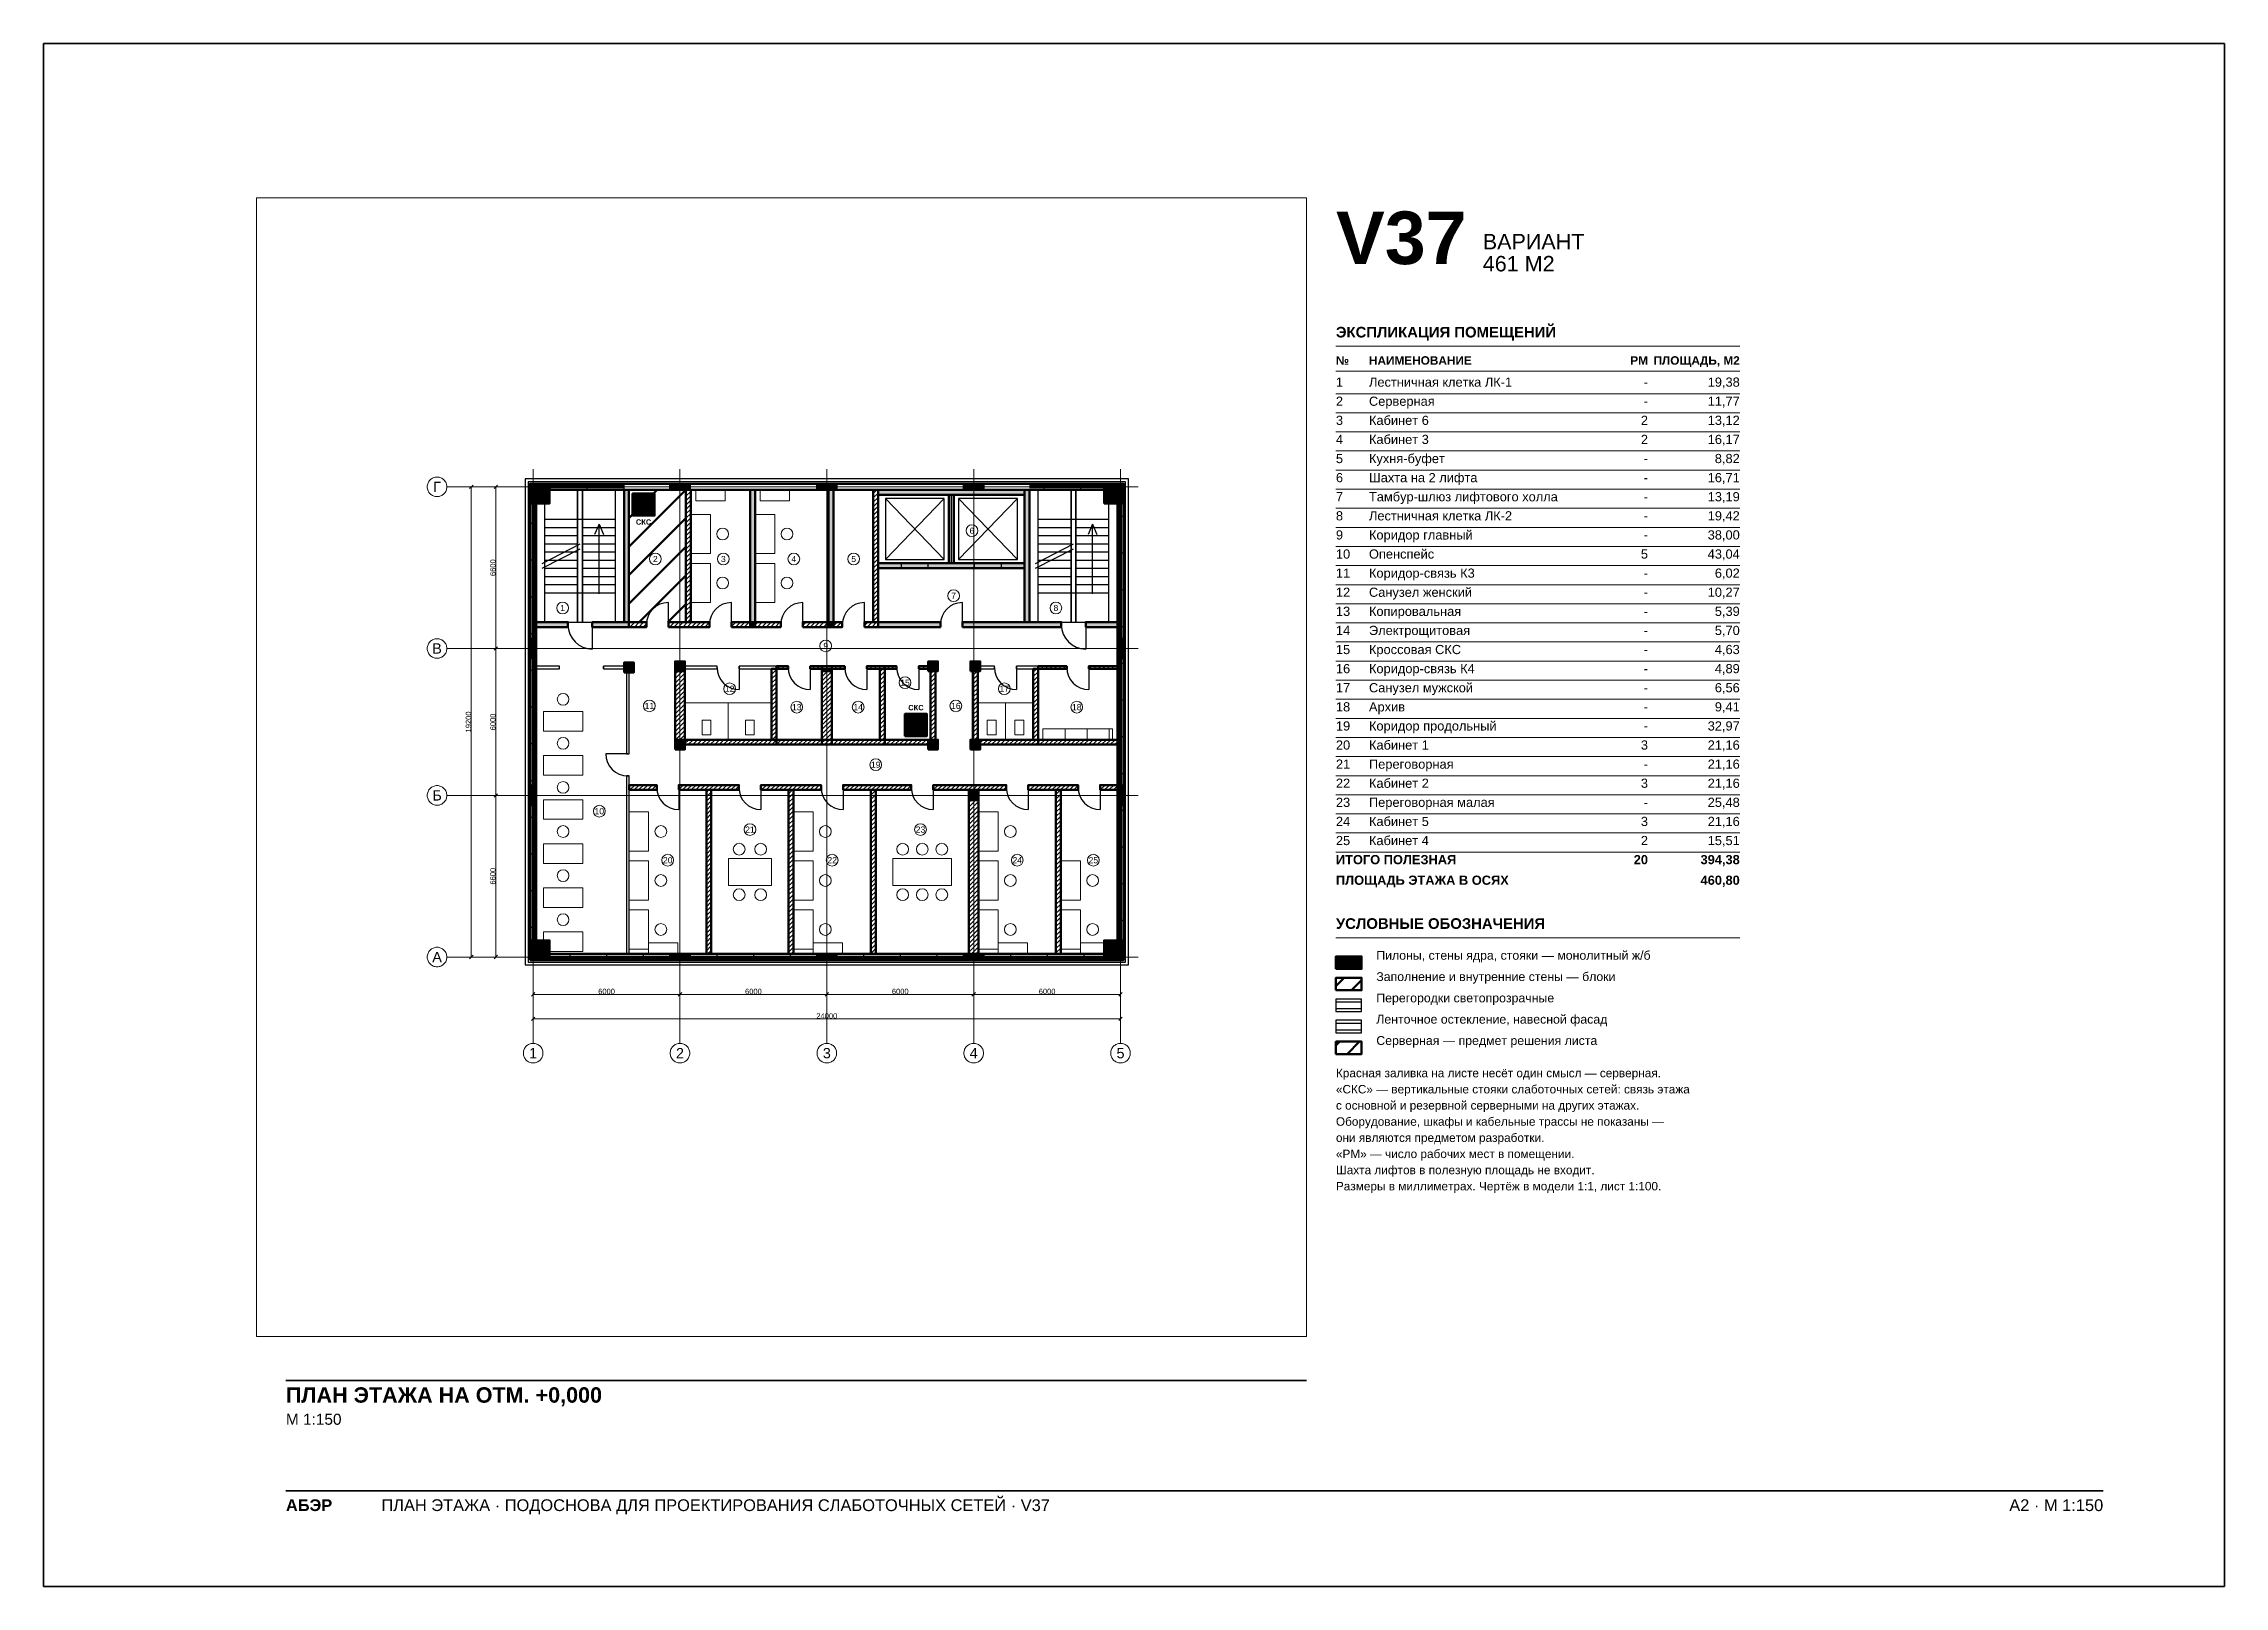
# Paper-space layout 'A2-1-100' of a CAD drawing. Header units: millimetres. Extents: x 0 to 594, y 0 to 420.
# The model-space entities are those that its viewports show. They can reach past a viewport. Long polylines and large blocks are cut down to what shows.
import ezdxf
from ezdxf.enums import TextEntityAlignment as Align

# ---------------------------------------------------------------- set-up
doc = ezdxf.new("R2010")
doc.units = ezdxf.units.MM
doc.linetypes.add('CENTER2', pattern=[2.541, 1.587, -0.318, 0.318, -0.318])
for name, color, linetype, lineweight in [('A-ANNO-LEGEND', 7, 'CONTINUOUS', 18), ('A-ANNO-NOTES', 8, 'CONTINUOUS', 13), ('A-ANNO-ROOM', 7, 'CONTINUOUS', 18), ('A-ANNO-TABLE', 7, 'CONTINUOUS', 18), ('A-DIMS', 8, 'CONTINUOUS', 13), ('A-DOOR', 3, 'CONTINUOUS', 25), ('A-ELEV', 7, 'CONTINUOUS', 25), ('A-FACADE-PANEL', 8, 'CONTINUOUS', 25), ('A-FURN', 8, 'CONTINUOUS', 18), ('A-GLAZ-RIBBON', 5, 'CONTINUOUS', 25), ('A-GRID', 8, 'CENTER2', 13), ('A-HATCH', 9, 'CONTINUOUS', 9), ('A-OUTLINE', 7, 'CONTINUOUS', 50), ('A-SANI', 8, 'CONTINUOUS', 18), ('A-STAIR', 7, 'CONTINUOUS', 25), ('A-TITLE', 7, 'CONTINUOUS', 35), ('A-VIEWPORT', 8, 'CONTINUOUS', 9), ('A-WALL-BLOCK', 9, 'CONTINUOUS', 50), ('A-WALL-GLASS', 4, 'CONTINUOUS', 25), ('A-WALL-RC', 7, 'CONTINUOUS', 50), ('E-SCS-RISER', 1, 'CONTINUOUS', 50), ('E-SERVER-ROOM', 1, 'CONTINUOUS', 50)]:
    doc.layers.add(name, color=color, linetype=linetype, lineweight=lineweight)
doc.styles.add('Arial', font='arial.ttf')
doc.styles.add('Arial-Bold', font='arialbd.ttf')
doc.styles.get("Standard").update_dxf_attribs({"font": 'arial.ttf'})

psp = doc.layouts.new('A2-1-100')

# ---------------------------------------------------------------- texts
at = {"layer": 'A-ANNO-LEGEND'}
for s, height, style, p in [('УСЛОВНЫЕ ОБОЗНАЧЕНИЯ', 2.9, 'Arial-Bold', (352, 179)), ('Пилоны, стены ядра, стояки — монолитный ж/б', 2.4, 'Arial', (363, 170.6)), ('Заполнение и внутренние стены — блоки', 2.4, 'Arial', (363, 164.8)), ('Перегородки светопрозрачные', 2.4, 'Arial', (363, 159)), ('Ленточное остекление, навесной фасад', 2.4, 'Arial', (363, 153.2)), ('Серверная — предмет решения листа', 2.4, 'Arial', (363, 147.4))]:
    psp.add_text(s, height=height, dxfattribs=dict(at, style=style)).set_placement(p)
at = {"layer": 'A-ANNO-NOTES', "style": 'Arial'}
for s, p in [('«СКС» — вертикальные стояки слаботочных сетей: связь этажа', (352, 134.2)), ('Красная заливка на листе несёт один смысл — серверная.', (352, 138.6)), ('с основной и резервной серверными на других этажах.', (352, 129.8)), ('Оборудование, шкафы и кабельные трассы не показаны —', (352, 125.4)), ('они являются предметом разработки.', (352, 121)), ('«РМ» — число рабочих мест в помещении.', (352, 116.6)), ('Шахта лифтов в полезную площадь не входит.', (352, 112.2)), ('Размеры в миллиметрах. Чертёж в модели 1:1, лист 1:100.', (352, 107.8))]:
    psp.add_text(s, height=2.3, dxfattribs=at).set_placement(p)
at = {"layer": 'A-ANNO-TABLE'}
for s, height, style, p in [('ЭКСПЛИКАЦИЯ ПОМЕЩЕНИЙ', 2.9, 'Arial-Bold', (352, 340)), ('№', 2.3, 'Arial-Bold', (352, 332.6)), ('НАИМЕНОВАНИЕ', 2.3, 'Arial-Bold', (361, 332.6)), ('1', 2.5, 'Arial', (352, 326.6)), ('Лестничная клетка ЛК-1', 2.5, 'Arial', (361, 326.6)), ('2', 2.5, 'Arial', (352, 321.4)), ('Серверная', 2.5, 'Arial', (361, 321.4)), ('3', 2.5, 'Arial', (352, 316.2)), ('Кабинет 6', 2.5, 'Arial', (361, 316.2)), ('4', 2.5, 'Arial', (352, 311)), ('Кабинет 3', 2.5, 'Arial', (361, 311)), ('5', 2.5, 'Arial', (352, 305.8)), ('6', 2.5, 'Arial', (352, 300.6)), ('Кухня-буфет', 2.5, 'Arial', (361, 305.8)), ('Шахта на 2 лифта', 2.5, 'Arial', (361, 300.6)), ('7', 2.5, 'Arial', (352, 295.4)), ('Тамбур-шлюз лифтового холла', 2.5, 'Arial', (361, 295.4)), ('8', 2.5, 'Arial', (352, 290.2)), ('Лестничная клетка ЛК-2', 2.5, 'Arial', (361, 290.2)), ('9', 2.5, 'Arial', (352, 285)), ('Коридор главный', 2.5, 'Arial', (361, 285)), ('10', 2.5, 'Arial', (352, 279.8)), ('Опенспейс', 2.5, 'Arial', (361, 279.8)), ('11', 2.5, 'Arial', (352, 274.6)), ('Коридор-связь К3', 2.5, 'Arial', (361, 274.6)), ('12', 2.5, 'Arial', (352, 269.4)), ('Санузел женский', 2.5, 'Arial', (361, 269.4)), ('13', 2.5, 'Arial', (352, 264.2)), ('14', 2.5, 'Arial', (352, 259)), ('Электрощитовая', 2.5, 'Arial', (361, 259)), ('Копировальная', 2.5, 'Arial', (361, 264.2)), ('15', 2.5, 'Arial', (352, 253.8)), ('Кроссовая СКС', 2.5, 'Arial', (361, 253.8)), ('16', 2.5, 'Arial', (352, 248.6)), ('Коридор-связь К4', 2.5, 'Arial', (361, 248.6)), ('17', 2.5, 'Arial', (352, 243.4)), ('Санузел мужской', 2.5, 'Arial', (361, 243.4)), ('18', 2.5, 'Arial', (352, 238.2)), ('Архив', 2.5, 'Arial', (361, 238.2)), ('19', 2.5, 'Arial', (352, 233)), ('Коридор продольный', 2.5, 'Arial', (361, 233)), ('20', 2.5, 'Arial', (352, 227.8)), ('Кабинет 1', 2.5, 'Arial', (361, 227.8)), ('21', 2.5, 'Arial', (352, 222.6)), ('22', 2.5, 'Arial', (352, 217.4)), ('Переговорная', 2.5, 'Arial', (361, 222.6)), ('Кабинет 2', 2.5, 'Arial', (361, 217.4)), ('23', 2.5, 'Arial', (352, 212.2)), ('Переговорная малая', 2.5, 'Arial', (361, 212.2)), ('24', 2.5, 'Arial', (352, 207)), ('Кабинет 5', 2.5, 'Arial', (361, 207)), ('25', 2.5, 'Arial', (352, 201.8)), ('Кабинет 4', 2.5, 'Arial', (361, 201.8)), ('ИТОГО ПОЛЕЗНАЯ', 2.5, 'Arial-Bold', (352, 196.6)), ('ПЛОЩАДЬ ЭТАЖА В ОСЯХ', 2.5, 'Arial-Bold', (352, 191))]:
    psp.add_text(s, height=height, dxfattribs=dict(at, style=style)).set_placement(p)
for s, height, style, p in [('РМ', 2.3, 'Arial-Bold', (437, 332.6)), ('ПЛОЩАДЬ, М2', 2.3, 'Arial-Bold', (462, 332.6)), ('-', 2.5, 'Arial', (437, 326.6)), ('19,38', 2.5, 'Arial', (462, 326.6)), ('-', 2.5, 'Arial', (437, 321.4)), ('11,77', 2.5, 'Arial', (462, 321.4)), ('2', 2.5, 'Arial', (437, 316.2)), ('13,12', 2.5, 'Arial', (462, 316.2)), ('2', 2.5, 'Arial', (437, 311)), ('16,17', 2.5, 'Arial', (462, 311)), ('-', 2.5, 'Arial', (437, 305.8)), ('16,71', 2.5, 'Arial', (462, 300.6)), ('8,82', 2.5, 'Arial', (462, 305.8)), ('-', 2.5, 'Arial', (437, 300.6)), ('13,19', 2.5, 'Arial', (462, 295.4)), ('-', 2.5, 'Arial', (437, 295.4)), ('-', 2.5, 'Arial', (437, 290.2)), ('19,42', 2.5, 'Arial', (462, 290.2)), ('-', 2.5, 'Arial', (437, 285)), ('38,00', 2.5, 'Arial', (462, 285)), ('5', 2.5, 'Arial', (437, 279.8)), ('43,04', 2.5, 'Arial', (462, 279.8)), ('-', 2.5, 'Arial', (437, 274.6)), ('6,02', 2.5, 'Arial', (462, 274.6)), ('-', 2.5, 'Arial', (437, 269.4)), ('10,27', 2.5, 'Arial', (462, 269.4)), ('-', 2.5, 'Arial', (437, 264.2)), ('5,39', 2.5, 'Arial', (462, 264.2)), ('5,70', 2.5, 'Arial', (462, 259)), ('-', 2.5, 'Arial', (437, 259)), ('4,63', 2.5, 'Arial', (462, 253.8)), ('-', 2.5, 'Arial', (437, 253.8)), ('-', 2.5, 'Arial', (437, 248.6)), ('4,89', 2.5, 'Arial', (462, 248.6)), ('-', 2.5, 'Arial', (437, 243.4)), ('6,56', 2.5, 'Arial', (462, 243.4)), ('-', 2.5, 'Arial', (437, 238.2)), ('9,41', 2.5, 'Arial', (462, 238.2)), ('-', 2.5, 'Arial', (437, 233)), ('32,97', 2.5, 'Arial', (462, 233)), ('3', 2.5, 'Arial', (437, 227.8)), ('21,16', 2.5, 'Arial', (462, 227.8)), ('3', 2.5, 'Arial', (437, 217.4)), ('-', 2.5, 'Arial', (437, 222.6)), ('21,16', 2.5, 'Arial', (462, 222.6)), ('21,16', 2.5, 'Arial', (462, 217.4)), ('25,48', 2.5, 'Arial', (462, 212.2)), ('3', 2.5, 'Arial', (437, 207)), ('-', 2.5, 'Arial', (437, 212.2)), ('21,16', 2.5, 'Arial', (462, 207)), ('2', 2.5, 'Arial', (437, 201.8)), ('15,51', 2.5, 'Arial', (462, 201.8)), ('20', 2.5, 'Arial-Bold', (437, 196.6)), ('394,38', 2.5, 'Arial-Bold', (462, 196.6)), ('460,80', 2.5, 'Arial-Bold', (462, 191))]:
    psp.add_text(s, height=height, dxfattribs=dict(at, style=style)).set_placement(p, align=Align.RIGHT)
at = {"layer": 'A-TITLE'}
for s, height, style, p in [('V37', 14.3, 'Arial-Bold', (352, 360)), ('ВАРИАНТ', 4.2, 'Arial', (392, 364)), ('461 М2', 4.2, 'Arial', (392, 358)), ('ПЛАН ЭТАЖА НА ОТМ. +0,000', 4.2, 'Arial-Bold', (66, 50)), ('М 1:150', 3, 'Arial', (66, 44)), ('ПЛАН ЭТАЖА · ПОДОСНОВА ДЛЯ ПРОЕКТИРОВАНИЯ СЛАБОТОЧНЫХ СЕТЕЙ · V37', 3.2, 'Arial', (92, 20.5)), ('АБЭР', 3.2, 'Arial-Bold', (66, 20.5))]:
    psp.add_text(s, height=height, dxfattribs=dict(at, style=style)).set_placement(p)
at = {"layer": 'A-TITLE', "style": 'Arial'}
psp.add_text('A2 · М 1:150', height=3.2, dxfattribs=at).set_placement((561, 20.5), align=Align.RIGHT)

msp = doc.modelspace()

# ---------------------------------------------------------------- texts
at = {"layer": 'A-ANNO-ROOM'}
for s, p in [('6', (17929, 17410)), ('2', (4993, 16255)), ('3', (7772, 16255)), ('4', (10652, 16255)), ('5', (13096, 16255)), ('1', (1205, 14255)), ('7', (17179, 14755)), ('8', (21359, 14255)), ('9', (11955, 12705)), ('12', (8030, 10955)), ('15', (15195, 11205)), ('17', (19249, 10955)), ('11', (4749, 10255)), ('13', (10771, 10205)), ('14', (13280, 10205)), ('16', (17271, 10255)), ('18', (22211, 10205)), ('19', (13999, 7853)), ('10', (2705, 5955)), ('21', (8858, 5205)), ('23', (15826, 5205)), ('20', (5499, 3955)), ('22', (12217, 3955)), ('24', (19780, 3955)), ('25', (22889, 3955))]:
    msp.add_text(s, height=250, dxfattribs=at).set_placement(p, align=Align.MIDDLE_CENTER)
at = {"layer": 'A-DIMS'}
for s, p in [('6600', (-1645, 15900)), ('19200', (-2645, 9600)), ('6000', (-1645, 9600)), ('6600', (-1645, 3300))]:
    msp.add_text(s, height=220, rotation=90, dxfattribs=at).set_placement(p, align=Align.MIDDLE_CENTER)
for s, p in [('6000', (3000, -1405)), ('6000', (9000, -1405)), ('6000', (15000, -1405)), ('6000', (21000, -1405)), ('24000', (12000, -2405))]:
    msp.add_text(s, height=220, dxfattribs=at).set_placement(p, align=Align.MIDDLE_CENTER)
at = {"layer": 'A-GRID'}
for s, p in [('Г', (-3925, 19200)), ('В', (-3925, 12600)), ('Б', (-3925, 6600)), ('А', (-3925, 0)), ('1', (0, -3925)), ('2', (6000, -3925)), ('3', (12000, -3925)), ('4', (18000, -3925)), ('5', (24000, -3925))]:
    msp.add_text(s, height=420, dxfattribs=at).set_placement(p, align=Align.MIDDLE_CENTER)
at = {"layer": 'E-SCS-RISER', "style": 'Arial-Bold'}
for p in [(4513, 17765), (15641, 10185)]:
    msp.add_text('СКС', height=220, dxfattribs=at).set_placement(p, align=Align.MIDDLE_CENTER)

# ---------------------------------------------------------------- hatches: boundary and pattern name
at = {"layer": 'A-HATCH'}
h = msp.add_hatch(dxfattribs=at)
h.set_pattern_fill('ANSI31', scale=40)
h.paths.add_polyline_path([(6242, 13675), (6442, 13675), (6442, 19075), (6442, 19075), (6242, 19075), (6242, 19075)])
h = msp.add_hatch(dxfattribs=at)
h.set_pattern_fill('ANSI31', scale=40)
h.paths.add_polyline_path([(13899, 13675), (14099, 13675), (14099, 19075), (14099, 19075), (13899, 19075), (13899, 19075)])
h = msp.add_hatch(dxfattribs=at)
h.set_pattern_fill('ANSI31', scale=40)
h.paths.add_polyline_path([(3913, 13475), (4627.5, 13475), (4627.5, 13675), (3913, 13675)])
h = msp.add_hatch(dxfattribs=at)
h.set_pattern_fill('ANSI31', scale=40)
h.paths.add_polyline_path([(5527.5, 13475), (7207, 13475), (7207, 13675), (5527.5, 13675)])
h = msp.add_hatch(dxfattribs=at)
h.set_pattern_fill('ANSI31', scale=40)
h.paths.add_polyline_path([(8107, 13475), (8872, 13475), (8872, 13675), (8107, 13675)])
h = msp.add_hatch(dxfattribs=at)
h.set_pattern_fill('ANSI31', scale=40)
h.paths.add_polyline_path([(9072, 13475), (10119, 13475), (10119, 13675), (9072, 13675)])
h = msp.add_hatch(dxfattribs=at)
h.set_pattern_fill('ANSI31', scale=40)
h.paths.add_polyline_path([(11019, 13475), (12066, 13475), (12066, 13675), (11019, 13675)])
h = msp.add_hatch(dxfattribs=at)
h.set_pattern_fill('ANSI31', scale=40)
h.paths.add_polyline_path([(12266, 13475), (12632.5, 13475), (12632.5, 13675), (12266, 13675)])
h = msp.add_hatch(dxfattribs=at)
h.set_pattern_fill('ANSI31', scale=40)
h.paths.add_polyline_path([(13532.5, 13475), (14099, 13475), (14099, 13675), (13532.5, 13675)])
h = msp.add_hatch(dxfattribs=at)
h.set_pattern_fill('ANSI31', scale=40)
h.paths.add_polyline_path([(3819, 11775), (3919, 11775), (3919, 11875), (3819, 11875)])
h = msp.add_hatch(dxfattribs=at)
h.set_pattern_fill('ANSI31', scale=40)
h.paths.add_polyline_path([(5800, 8675), (6200, 8675), (6200, 11875), (5800, 11875)])
h = msp.add_hatch(dxfattribs=at)
h.set_pattern_fill('ANSI31', scale=40)
h.paths.add_polyline_path([(9741, 8875), (9941, 8875), (9941, 11775), (9741, 11775)])
h = msp.add_hatch(dxfattribs=at)
h.set_pattern_fill('ANSI31', scale=40)
h.paths.add_polyline_path([(9941, 11775), (10420.5, 11775), (10420.5, 11875), (9941, 11875)])
h = msp.add_hatch(dxfattribs=at)
h.set_pattern_fill('ANSI31', scale=40)
h.paths.add_polyline_path([(11320.5, 11775), (11800, 11775), (11800, 11875), (11320.5, 11875)])
h = msp.add_hatch(dxfattribs=at)
h.set_pattern_fill('ANSI31', scale=40)
h.paths.add_polyline_path([(11800, 11675), (12200, 11675), (12200, 11875), (11800, 11875)])
h = msp.add_hatch(dxfattribs=at)
h.set_pattern_fill('ANSI31', scale=40)
h.paths.add_polyline_path([(11800, 8875), (12200, 8875), (12200, 11775), (11800, 11775)])
h = msp.add_hatch(dxfattribs=at)
h.set_pattern_fill('ANSI31', scale=40)
h.paths.add_polyline_path([(12200, 11775), (12732.5, 11775), (12732.5, 11875), (12200, 11875)])
h = msp.add_hatch(dxfattribs=at)
h.set_pattern_fill('ANSI31', scale=40)
h.paths.add_polyline_path([(13632.5, 11775), (14365, 11775), (14365, 11875), (13632.5, 11875)])
h = msp.add_hatch(dxfattribs=at)
h.set_pattern_fill('ANSI31', scale=40)
h.paths.add_polyline_path([(14165, 8875), (14365, 8875), (14365, 11775), (14165, 11775)])
h = msp.add_hatch(dxfattribs=at)
h.set_pattern_fill('ANSI31', scale=40)
h.paths.add_polyline_path([(14365, 11775), (14853, 11775), (14853, 11875), (14365, 11875)])
h = msp.add_hatch(dxfattribs=at)
h.set_pattern_fill('ANSI31', scale=40)
h.paths.add_polyline_path([(15753, 11775), (16241, 11775), (16241, 11875), (15753, 11875)])
h = msp.add_hatch(dxfattribs=at)
h.set_pattern_fill('ANSI31', scale=40)
h.paths.add_polyline_path([(16241, 8675), (16441, 8675), (16441, 11875), (16241, 11875)])
h = msp.add_hatch(dxfattribs=at)
h.set_pattern_fill('ANSI31', scale=40)
h.paths.add_polyline_path([(17969, 8675), (18169, 8675), (18169, 11875), (17969, 11875)])
h = msp.add_hatch(dxfattribs=at)
h.set_pattern_fill('ANSI31', scale=40)
h.paths.add_polyline_path([(20431, 8875), (20631, 8875), (20631, 11775), (20431, 11775)])
h = msp.add_hatch(dxfattribs=at)
h.set_pattern_fill('ANSI31', scale=40)
h.paths.add_polyline_path([(20631, 11775), (21803, 11775), (21803, 11875), (20631, 11875)])
h = msp.add_hatch(dxfattribs=at)
h.set_pattern_fill('ANSI31', scale=40)
h.paths.add_polyline_path([(22703, 11775), (23875, 11775), (23875, 11775), (23875, 11875), (23875, 11875), (22703, 11875)])
h = msp.add_hatch(dxfattribs=at)
h.set_pattern_fill('ANSI31', scale=40)
h.paths.add_polyline_path([(6200, 8675), (9941, 8675), (9941, 8875), (6200, 8875)])
h = msp.add_hatch(dxfattribs=at)
h.set_pattern_fill('ANSI31', scale=40)
h.paths.add_polyline_path([(9941, 8675), (11800, 8675), (11800, 8875), (9941, 8875)])
h = msp.add_hatch(dxfattribs=at)
h.set_pattern_fill('ANSI31', scale=40)
h.paths.add_polyline_path([(11800, 8675), (12200, 8675), (12200, 8875), (11800, 8875)])
h = msp.add_hatch(dxfattribs=at)
h.set_pattern_fill('ANSI31', scale=40)
h.paths.add_polyline_path([(12200, 8675), (14365, 8675), (14365, 8875), (12200, 8875)])
h = msp.add_hatch(dxfattribs=at)
h.set_pattern_fill('ANSI31', scale=40)
h.paths.add_polyline_path([(14365, 8675), (16241, 8675), (16241, 8875), (14365, 8875)])
h = msp.add_hatch(dxfattribs=at)
h.set_pattern_fill('ANSI31', scale=40)
h.paths.add_polyline_path([(18169, 8675), (20631, 8675), (20631, 8875), (18169, 8875)])
h = msp.add_hatch(dxfattribs=at)
h.set_pattern_fill('ANSI31', scale=40)
h.paths.add_polyline_path([(20631, 8675), (23875, 8675), (23875, 8675), (23875, 8875), (23875, 8875), (20631, 8875)])
h = msp.add_hatch(dxfattribs=at)
h.set_pattern_fill('ANSI31', scale=40)
h.paths.add_polyline_path([(3919, 6823), (5048.5, 6823), (5048.5, 7023), (3919, 7023)])
h = msp.add_hatch(dxfattribs=at)
h.set_pattern_fill('ANSI31', scale=40)
h.paths.add_polyline_path([(5948.5, 6823), (8407.5, 6823), (8407.5, 7023), (5948.5, 7023)])
h = msp.add_hatch(dxfattribs=at)
h.set_pattern_fill('ANSI31', scale=40)
h.paths.add_polyline_path([(7078, 125), (7278, 125), (7278, 125), (7278, 6823), (7078, 6823), (7078, 125)])
h = msp.add_hatch(dxfattribs=at)
h.set_pattern_fill('ANSI31', scale=40)
h.paths.add_polyline_path([(9307.5, 6823), (11766.5, 6823), (11766.5, 7023), (9307.5, 7023)])
h = msp.add_hatch(dxfattribs=at)
h.set_pattern_fill('ANSI31', scale=40)
h.paths.add_polyline_path([(10437, 125), (10637, 125), (10637, 125), (10637, 6823), (10437, 6823), (10437, 125)])
h = msp.add_hatch(dxfattribs=at)
h.set_pattern_fill('ANSI31', scale=40)
h.paths.add_polyline_path([(12666.5, 6823), (15448, 6823), (15448, 7023), (12666.5, 7023)])
h = msp.add_hatch(dxfattribs=at)
h.set_pattern_fill('ANSI31', scale=40)
h.paths.add_polyline_path([(13796, 125), (13996, 125), (13996, 125), (13996, 6823), (13796, 6823), (13796, 125)])
h = msp.add_hatch(dxfattribs=at)
h.set_pattern_fill('ANSI31', scale=40)
h.paths.add_polyline_path([(16348, 6823), (19329.5, 6823), (19329.5, 7023), (16348, 7023)])
h = msp.add_hatch(dxfattribs=at)
h.set_pattern_fill('ANSI31', scale=40)
h.paths.add_polyline_path([(17800, 125), (18200, 125), (18200, 125), (18200, 6823), (17800, 6823), (17800, 125)])
h = msp.add_hatch(dxfattribs=at)
h.set_pattern_fill('ANSI31', scale=40)
h.paths.add_polyline_path([(20229.5, 6823), (22267, 6823), (22267, 7023), (20229.5, 7023)])
h = msp.add_hatch(dxfattribs=at)
h.set_pattern_fill('ANSI31', scale=40)
h.paths.add_polyline_path([(21359, 125), (21559, 125), (21559, 125), (21559, 6823), (21359, 6823), (21359, 125)])
h = msp.add_hatch(dxfattribs=at)
h.set_pattern_fill('ANSI31', scale=40)
h.paths.add_polyline_path([(23167, 6823), (23875, 6823), (23875, 6823), (23875, 7023), (23875, 7023), (23167, 7023)])
at = {"layer": 'A-WALL-RC'}
h = msp.add_hatch(color=7, dxfattribs=at)
h.dxf.hatch_style = 1
h.paths.add_polyline_path([(-125, 18525), (675, 18525), (675, 19325), (-125, 19325)])
h = msp.add_hatch(color=7, dxfattribs=at)
h.dxf.hatch_style = 1
h.paths.add_polyline_path([(3713, 13675), (3913, 13675), (3913, 19075), (3913, 19075), (3713, 19075), (3713, 19075)])
h = msp.add_hatch(color=7, dxfattribs=at)
h.dxf.hatch_style = 1
h.paths.add_polyline_path([(5600, 19075), (6400, 19075), (6400, 19325), (5600, 19325)])
h = msp.add_hatch(color=7, dxfattribs=at)
h.dxf.hatch_style = 1
h.paths.add_polyline_path([(8872, 13675), (9072, 13675), (9072, 19075), (9072, 19075), (8872, 19075), (8872, 19075)])
h = msp.add_hatch(color=7, dxfattribs=at)
h.dxf.hatch_style = 1
h.paths.add_polyline_path([(11600, 19075), (12400, 19075), (12400, 19325), (11600, 19325)])
h = msp.add_hatch(color=7, dxfattribs=at)
h.dxf.hatch_style = 1
h.paths.add_polyline_path([(12066, 13675), (12266, 13675), (12266, 19075), (12266, 19075), (12066, 19075), (12066, 19075)])
h = msp.add_hatch(color=7, dxfattribs=at)
h.dxf.hatch_style = 1
h.paths.add_polyline_path([(14099, 18875), (20079, 18875), (20079, 19075), (20079, 19075), (14099, 19075), (14099, 19075)])
h = msp.add_hatch(color=7, dxfattribs=at)
h.dxf.hatch_style = 1
h.paths.add_polyline_path([(16989, 16080), (17189, 16080), (17189, 18875), (16989, 18875)])
h = msp.add_hatch(color=7, dxfattribs=at)
h.dxf.hatch_style = 1
h.paths.add_polyline_path([(17600, 19075), (18400, 19075), (18400, 19325), (17600, 19325)])
h = msp.add_hatch(color=7, dxfattribs=at)
h.dxf.hatch_style = 1
h.paths.add_polyline_path([(20079, 13675), (20279, 13675), (20279, 19075), (20279, 19075), (20079, 19075), (20079, 19075)])
h = msp.add_hatch(color=7, dxfattribs=at)
h.dxf.hatch_style = 1
h.paths.add_polyline_path([(23325, 18525), (24125, 18525), (24125, 19325), (23325, 19325)])
h = msp.add_hatch(color=7, dxfattribs=at)
h.dxf.hatch_style = 1
h.paths.add_polyline_path([(14099, 15880), (20079, 15880), (20079, 16080), (14099, 16080)])
h = msp.add_hatch(color=7, dxfattribs=at)
h.dxf.hatch_style = 1
h.paths.add_polyline_path([(125, 13475), (125, 13475), (1419, 13475), (1419, 13675), (125, 13675), (125, 13675)])
h = msp.add_hatch(color=7, dxfattribs=at)
h.dxf.hatch_style = 1
h.paths.add_polyline_path([(2419, 13475), (3913, 13475), (3913, 13675), (2419, 13675)])
h = msp.add_hatch(color=7, dxfattribs=at)
h.dxf.hatch_style = 1
h.paths.add_polyline_path([(8872, 13475), (9072, 13475), (9072, 13675), (8872, 13675)])
h = msp.add_hatch(color=7, dxfattribs=at)
h.dxf.hatch_style = 1
h.paths.add_polyline_path([(12066, 13475), (12266, 13475), (12266, 13675), (12066, 13675)])
h = msp.add_hatch(color=7, dxfattribs=at)
h.dxf.hatch_style = 1
h.paths.add_polyline_path([(14099, 13475), (16639, 13475), (16639, 13675), (14099, 13675)])
h = msp.add_hatch(color=7, dxfattribs=at)
h.dxf.hatch_style = 1
h.paths.add_polyline_path([(17539, 13475), (21577, 13475), (21577, 13675), (17539, 13675)])
h = msp.add_hatch(color=7, dxfattribs=at)
h.dxf.hatch_style = 1
h.paths.add_polyline_path([(22577, 13475), (23875, 13475), (23875, 13475), (23875, 13675), (23875, 13675), (22577, 13675)])
h = msp.add_hatch(color=7, dxfattribs=at)
h.dxf.hatch_style = 1
h.paths.add_polyline_path([(-125, 12200), (125, 12200), (125, 13000), (-125, 13000)])
h = msp.add_hatch(color=7, dxfattribs=at)
h.dxf.hatch_style = 1
h.paths.add_polyline_path([(23875, 12200), (24125, 12200), (24125, 13000), (23875, 13000)])
h = msp.add_hatch(color=7, dxfattribs=at)
h.dxf.hatch_style = 1
h.paths.add_polyline_path([(3719, 11625), (4119, 11625), (4119, 12025), (3719, 12025)])
h = msp.add_hatch(color=7, dxfattribs=at)
h.dxf.hatch_style = 1
h.paths.add_polyline_path([(5800, 11675), (6200, 11675), (6200, 12075), (5800, 12075)])
h = msp.add_hatch(color=7, dxfattribs=at)
h.dxf.hatch_style = 1
h.paths.add_polyline_path([(16141, 11675), (16541, 11675), (16541, 12075), (16141, 12075)])
h = msp.add_hatch(color=7, dxfattribs=at)
h.dxf.hatch_style = 1
h.paths.add_polyline_path([(17869, 11675), (18269, 11675), (18269, 12075), (17869, 12075)])
h = msp.add_hatch(color=7, dxfattribs=at)
h.dxf.hatch_style = 1
h.paths.add_polyline_path([(5800, 8475), (6200, 8475), (6200, 8875), (5800, 8875)])
h = msp.add_hatch(color=7, dxfattribs=at)
h.dxf.hatch_style = 1
h.paths.add_polyline_path([(16141, 8475), (16541, 8475), (16541, 8875), (16141, 8875)])
h = msp.add_hatch(color=7, dxfattribs=at)
h.dxf.hatch_style = 1
h.paths.add_polyline_path([(17869, 8475), (18269, 8475), (18269, 8875), (17869, 8875)])
h = msp.add_hatch(color=7, dxfattribs=at)
h.dxf.hatch_style = 1
h.paths.add_polyline_path([(-125, 6200), (125, 6200), (125, 7000), (-125, 7000)])
h = msp.add_hatch(color=7, dxfattribs=at)
h.dxf.hatch_style = 1
h.paths.add_polyline_path([(17800, 6400), (18200, 6400), (18200, 6800), (17800, 6800)])
h = msp.add_hatch(color=7, dxfattribs=at)
h.dxf.hatch_style = 1
h.paths.add_polyline_path([(23875, 6200), (24125, 6200), (24125, 7000), (23875, 7000)])
h = msp.add_hatch(color=7, dxfattribs=at)
h.dxf.hatch_style = 1
h.paths.add_polyline_path([(-125, -125), (675, -125), (675, 675), (-125, 675)])
h = msp.add_hatch(color=7, dxfattribs=at)
h.dxf.hatch_style = 1
h.paths.add_polyline_path([(5600, -125), (6400, -125), (6400, 125), (5600, 125)])
h = msp.add_hatch(color=7, dxfattribs=at)
h.dxf.hatch_style = 1
h.paths.add_polyline_path([(11600, -125), (12400, -125), (12400, 125), (11600, 125)])
h = msp.add_hatch(color=7, dxfattribs=at)
h.dxf.hatch_style = 1
h.paths.add_polyline_path([(17600, -125), (18400, -125), (18400, 125), (17600, 125)])
h = msp.add_hatch(color=7, dxfattribs=at)
h.dxf.hatch_style = 1
h.paths.add_polyline_path([(23325, -125), (24125, -125), (24125, 675), (23325, 675)])
at = {"layer": 'E-SCS-RISER'}
h = msp.add_hatch(color=7, dxfattribs=at)
h.dxf.hatch_style = 1
h.paths.add_polyline_path([(4063, 18025), (4963, 18025), (4963, 18925), (4063, 18925)])
h = msp.add_hatch(color=7, dxfattribs=at)
h.dxf.hatch_style = 1
h.paths.add_polyline_path([(15191, 9025), (16091, 9025), (16091, 9925), (15191, 9925)])
at = {"layer": 'E-SERVER-ROOM'}
h = msp.add_hatch(dxfattribs=at)
h.set_pattern_fill('ANSI31', scale=260)
h.paths.add_polyline_path([(3913, 13675), (6242, 13675), (6242, 19075), (3913, 19075)])

# ---------------------------------------------------------------- linework, layer by layer
at = {"layer": 'A-ANNO-ROOM'}
for centre in [(17929, 17410), (4993, 16255), (7772, 16255), (10652, 16255), (13096, 16255), (1205, 14255), (17179, 14755), (21359, 14255), (11955, 12705), (8030, 10955), (15195, 11205), (19249, 10955), (4749, 10255), (10771, 10205), (13280, 10205), (17271, 10255), (22211, 10205), (13999, 7853), (2705, 5955), (8858, 5205), (15826, 5205), (5499, 3955), (12217, 3955), (19780, 3955), (22889, 3955)]:
    msp.add_circle(centre, 240, dxfattribs=at)
at = {"layer": 'A-DIMS'}
for p, q in [((-2595.71, 19129.29), (-2454.29, 19270.71)), ((-2525, 0), (-2525, 19200)), ((-1595.71, 19129.29), (-1454.29, 19270.71)), ((-1525, 12600), (-1525, 19200)), ((-1595.71, 12529.29), (-1454.29, 12670.71)), ((-1595.71, 12529.29), (-1454.29, 12670.71)), ((-1525, 6600), (-1525, 12600)), ((-1595.71, 6529.29), (-1454.29, 6670.71)), ((-1595.71, 6529.29), (-1454.29, 6670.71)), ((-1525, 0), (-1525, 6600)), ((-2595.71, -70.71), (-2454.29, 70.71)), ((-1595.71, -70.71), (-1454.29, 70.71)), ((-70.71, -1595.71), (70.71, -1454.29)), ((0, -1525), (6000, -1525)), ((5929.29, -1595.71), (6070.71, -1454.29)), ((5929.29, -1595.71), (6070.71, -1454.29)), ((6000, -1525), (12000, -1525)), ((11929.29, -1595.71), (12070.71, -1454.29)), ((11929.29, -1595.71), (12070.71, -1454.29)), ((12000, -1525), (18000, -1525)), ((17929.29, -1595.71), (18070.71, -1454.29)), ((17929.29, -1595.71), (18070.71, -1454.29)), ((18000, -1525), (24000, -1525)), ((23929.29, -1595.71), (24070.71, -1454.29)), ((-70.71, -2595.71), (70.71, -2454.29)), ((0, -2525), (24000, -2525)), ((23929.29, -2595.71), (24070.71, -2454.29))]:
    msp.add_line(p, q, dxfattribs=at)
at = {"layer": 'A-DOOR'}
for p, q in [((15044, 15880), (15044, 16080)), ((16144, 15880), (16144, 16080)), ((18034, 15880), (18034, 16080)), ((19134, 15880), (19134, 16080)), ((5527.5, 13575), (5527.5, 14475)), ((8107, 13575), (8107, 14475)), ((11019, 13575), (11019, 14475)), ((13532.5, 13575), (13532.5, 14475)), ((17539, 13575), (17539, 14475)), ((1419, 13475), (1419, 13675)), ((2419, 13475), (2419, 13675)), ((2419, 13575), (2419, 12575)), ((4627.5, 13475), (4627.5, 13675)), ((5527.5, 13475), (5527.5, 13675)), ((7207, 13475), (7207, 13675)), ((8107, 13475), (8107, 13675)), ((10119, 13475), (10119, 13675)), ((11019, 13475), (11019, 13675)), ((12632.5, 13475), (12632.5, 13675)), ((13532.5, 13475), (13532.5, 13675)), ((16639, 13475), (16639, 13675)), ((17539, 13475), (17539, 13675)), ((21577, 13475), (21577, 13675)), ((22577, 13475), (22577, 13675)), ((22577, 13575), (22577, 12575)), ((1072, 11775), (1072, 11875)), ((2872, 11775), (2872, 11875)), ((7520.5, 11775), (7520.5, 11875)), ((8420.5, 11775), (8420.5, 11875)), ((8420.5, 11825), (8420.5, 10925)), ((10420.5, 11775), (10420.5, 11875)), ((11320.5, 11775), (11320.5, 11875)), ((11320.5, 11825), (11320.5, 10925)), ((12732.5, 11775), (12732.5, 11875)), ((13632.5, 11775), (13632.5, 11875)), ((13632.5, 11825), (13632.5, 10925)), ((14853, 11775), (14853, 11875)), ((15753, 11775), (15753, 11875)), ((15753, 11825), (15753, 10925)), ((18850, 11775), (18850, 11875)), ((19750, 11775), (19750, 11875)), ((19750, 11825), (19750, 10925)), ((21803, 11775), (21803, 11875)), ((22703, 11775), (22703, 11875)), ((22703, 11825), (22703, 10925)), ((3869, 8299), (2969, 8299)), ((3819, 8299), (3919, 8299)), ((3819, 7399), (3919, 7399)), ((5048.5, 6823), (5048.5, 7023)), ((5948.5, 6823), (5948.5, 7023)), ((5948.5, 6923), (5948.5, 6023)), ((8407.5, 6823), (8407.5, 7023)), ((9307.5, 6823), (9307.5, 7023)), ((9307.5, 6923), (9307.5, 6023)), ((11766.5, 6823), (11766.5, 7023)), ((12666.5, 6823), (12666.5, 7023)), ((12666.5, 6923), (12666.5, 6023)), ((15448, 6823), (15448, 7023)), ((16348, 6823), (16348, 7023)), ((16348, 6923), (16348, 6023)), ((19329.5, 6823), (19329.5, 7023)), ((20229.5, 6823), (20229.5, 7023)), ((20229.5, 6923), (20229.5, 6023)), ((22267, 6823), (22267, 7023)), ((23167, 6823), (23167, 7023)), ((23167, 6923), (23167, 6023))]:
    msp.add_line(p, q, dxfattribs=at)
for centre, radius, start, end in [((5527.5, 13575), 900, 90, 180), ((8107, 13575), 900, 90, 180), ((11019, 13575), 900, 90, 180), ((13532.5, 13575), 900, 90, 180), ((17539, 13575), 900, 90, 180), ((2419, 13575), 1000, 180, -90), ((22577, 13575), 1000, 180, -90), ((8420.5, 11825), 900, 180, -90), ((11320.5, 11825), 900, 180, -90), ((13632.5, 11825), 900, 180, -90), ((15753, 11825), 900, 180, -90), ((19750, 11825), 900, 180, -90), ((22703, 11825), 900, 180, -90), ((3869, 8299), 900, 180, -90), ((5948.5, 6923), 900, 180, -90), ((9307.5, 6923), 900, 180, -90), ((12666.5, 6923), 900, 180, -90), ((16348, 6923), 900, 180, -90), ((20229.5, 6923), 900, 180, -90), ((23167, 6923), 900, 180, -90)]:
    msp.add_arc(centre, radius, start, end, dxfattribs=at)
at = {"layer": 'A-ELEV'}
for p, q in [((14394, 16230), (16794, 18725)), ((14394, 18725), (16794, 16230)), ((17089, 16080), (17089, 18875)), ((17384, 16230), (19784, 18725)), ((17384, 18725), (19784, 16230))]:
    msp.add_line(p, q, dxfattribs=at)
for points in [[(14394, 16230), (16794, 16230), (16794, 18725), (14394, 18725)], [(17384, 16230), (19784, 16230), (19784, 18725), (17384, 18725)]]:
    msp.add_lwpolyline(points, close=True, dxfattribs=at)
at = {"layer": 'A-FACADE-PANEL'}
for points in [[(-325, -325), (24325, -325), (24325, 19525), (-325, 19525)], [(-205, -205), (24205, -205), (24205, 19405), (-205, 19405)]]:
    msp.add_lwpolyline(points, close=True, dxfattribs=at)
at = {"layer": 'A-FURN'}
for p, q in [((21731, 8875), (21731, 9325)), ((22631, 8875), (22631, 9325)), ((23531, 8875), (23531, 9325))]:
    msp.add_line(p, q, dxfattribs=at)
for points in [[(6642, 18625), (7842, 18625), (7842, 19075), (6642, 19075)], [(9272, 18625), (10472, 18625), (10472, 19075), (9272, 19075)], [(6442, 16475), (7242, 16475), (7242, 18075), (6442, 18075)], [(9072, 16475), (9872, 16475), (9872, 18075), (9072, 18075)], [(6442, 14475), (7242, 14475), (7242, 16075), (6442, 16075)], [(9072, 14475), (9872, 14475), (9872, 16075), (9072, 16075)], [(425, 9225), (2025, 9225), (2025, 10025), (425, 10025)], [(20831, 8875), (23675, 8875), (23675, 9325), (20831, 9325)], [(425, 7425), (2025, 7425), (2025, 8225), (425, 8225)], [(425, 5625), (2025, 5625), (2025, 6425), (425, 6425)], [(3919, 4325), (4719, 4325), (4719, 5925), (3919, 5925)], [(10637, 4325), (11437, 4325), (11437, 5925), (10637, 5925)], [(18200, 4325), (19000, 4325), (19000, 5925), (18200, 5925)], [(425, 3825), (2025, 3825), (2025, 4625), (425, 4625)], [(3919, 2325), (4719, 2325), (4719, 3925), (3919, 3925)], [(7978, 2924), (9737, 2924), (9737, 4024), (7978, 4024)], [(10637, 2325), (11437, 2325), (11437, 3925), (10637, 3925)], [(14698, 2924), (17098, 2924), (17098, 4024), (14698, 4024)], [(18200, 2325), (19000, 2325), (19000, 3925), (18200, 3925)], [(21559, 2325), (22359, 2325), (22359, 3925), (21559, 3925)], [(425, 2025), (2025, 2025), (2025, 2825), (425, 2825)], [(3919, 325), (4719, 325), (4719, 1925), (3919, 1925)], [(10637, 325), (11437, 325), (11437, 1925), (10637, 1925)], [(18200, 325), (19000, 325), (19000, 1925), (18200, 1925)], [(21559, 325), (22359, 325), (22359, 1925), (21559, 1925)], [(425, 225), (2025, 225), (2025, 1025), (425, 1025)], [(4719, 125), (5919, 125), (5919, 575), (4719, 575)], [(11437, 125), (12637, 125), (12637, 575), (11437, 575)], [(19000, 125), (20200, 125), (20200, 575), (19000, 575)], [(22359, 125), (23559, 125), (23559, 575), (22359, 575)]]:
    msp.add_lwpolyline(points, close=True, dxfattribs=at)
for centre in [(7742, 17275), (10372, 17275), (7742, 15275), (10372, 15275), (1225, 10525), (1225, 8725), (1225, 6925), (1225, 5125), (5219, 5125), (11937, 5125), (19500, 5125), (8417.75, 4404), (9297.25, 4404), (15098, 4404), (15898, 4404), (16698, 4404), (1225, 3325), (5219, 3125), (8417.75, 2544), (9297.25, 2544), (11937, 3125), (15098, 2544), (15898, 2544), (16698, 2544), (19500, 3125), (22859, 3125), (1225, 1525), (5219, 1125), (11937, 1125), (19500, 1125), (22859, 1125)]:
    msp.add_circle(centre, 240, dxfattribs=at)
at = {"layer": 'A-GLAZ-RIBBON'}
for p, q in [((125, 19200), (-125, 19200)), ((-40, 19200), (-40, 0)), ((40, 19200), (40, 0)), ((3713, 19240), (125, 19240)), ((3713, 19160), (125, 19160)), ((713, 19075), (713, 19325)), ((2213, 19075), (2213, 19325)), ((3713, 19075), (3713, 19325)), ((23875, 19240), (20279, 19240)), ((23875, 19160), (20279, 19160)), ((20875, 19075), (20875, 19325)), ((22375, 19075), (22375, 19325)), ((23875, 19075), (23875, 19325)), ((23960, 0), (23960, 19200)), ((24040, 0), (24040, 19200)), ((23875, 18000), (24125, 18000)), ((125, 17700), (-125, 17700)), ((125, 16200), (-125, 16200)), ((23875, 16500), (24125, 16500)), ((125, 14700), (-125, 14700)), ((23875, 15000), (24125, 15000)), ((23875, 13500), (24125, 13500)), ((125, 13200), (-125, 13200)), ((125, 11700), (-125, 11700)), ((23875, 12000), (24125, 12000)), ((125, 10200), (-125, 10200)), ((23875, 10500), (24125, 10500)), ((23875, 9000), (24125, 9000)), ((125, 8700), (-125, 8700)), ((125, 7200), (-125, 7200)), ((23875, 7500), (24125, 7500)), ((125, 5700), (-125, 5700)), ((23875, 6000), (24125, 6000)), ((23875, 4500), (24125, 4500)), ((125, 4200), (-125, 4200)), ((125, 2700), (-125, 2700)), ((23875, 3000), (24125, 3000)), ((125, 1200), (-125, 1200)), ((23875, 1500), (24125, 1500)), ((0, 125), (0, -125)), ((0, 40), (24000, 40)), ((1500, 125), (1500, -125)), ((3000, 125), (3000, -125)), ((4500, 125), (4500, -125)), ((6000, 125), (6000, -125)), ((7500, 125), (7500, -125)), ((9000, 125), (9000, -125)), ((10500, 125), (10500, -125)), ((12000, 125), (12000, -125)), ((13500, 125), (13500, -125)), ((15000, 125), (15000, -125)), ((16500, 125), (16500, -125)), ((18000, 125), (18000, -125)), ((19500, 125), (19500, -125)), ((21000, 125), (21000, -125)), ((22500, 125), (22500, -125)), ((23875, 0), (24125, 0)), ((24000, 125), (24000, -125)), ((0, -40), (24000, -40))]:
    msp.add_line(p, q, dxfattribs=at)
at = {"layer": 'A-GRID'}
for p, q in [((0, -3525), (0, 19925)), ((6000, -3525), (6000, 19925)), ((12000, -3525), (12000, 19925)), ((18000, -3525), (18000, 19925)), ((24000, -3525), (24000, 19925)), ((-3525, 19200), (24725, 19200)), ((-3525, 12600), (24725, 12600)), ((-3525, 6600), (24725, 6600)), ((-3525, 0), (24725, 0))]:
    msp.add_line(p, q, dxfattribs=at)
for centre in [(-3925, 19200), (-3925, 12600), (-3925, 6600), (-3925, 0), (0, -3925), (6000, -3925), (12000, -3925), (18000, -3925), (24000, -3925)]:
    msp.add_circle(centre, 400, dxfattribs=at)
at = {"layer": 'A-OUTLINE'}
for points in [[(-125, -125), (24125, -125), (24125, 19325), (-125, 19325)], [(125, 125), (23875, 125), (23875, 19075), (125, 19075)]]:
    msp.add_lwpolyline(points, close=True, dxfattribs=at)
at = {"layer": 'A-SANI'}
for points in [[(6200, 8875), (7970.5, 8875), (7970.5, 10375), (6200, 10375)], [(7970.5, 8875), (9741, 8875), (9741, 10375), (7970.5, 10375)], [(18169, 8875), (19300, 8875), (19300, 10375), (18169, 10375)], [(19300, 8875), (20431, 8875), (20431, 10375), (19300, 10375)], [(6905.25, 9075), (7265.25, 9075), (7265.25, 9675), (6905.25, 9675)], [(8675.75, 9075), (9035.75, 9075), (9035.75, 9675), (8675.75, 9675)], [(18554.5, 9075), (18914.5, 9075), (18914.5, 9675), (18554.5, 9675)], [(19685.5, 9075), (20045.5, 9075), (20045.5, 9675), (19685.5, 9675)]]:
    msp.add_lwpolyline(points, close=True, dxfattribs=at)
at = {"layer": 'A-STAIR'}
for p, q in [((469, 17875), (1819, 17875)), ((469, 17875), (3369, 17875)), ((2019, 17875), (3369, 17875)), ((20627, 17875), (21977, 17875)), ((20627, 17875), (23527, 17875)), ((22177, 17875), (23527, 17875)), ((469, 17541.67), (1819, 17541.67)), ((469, 17208.33), (1819, 17208.33)), ((2019, 17541.67), (3369, 17541.67)), ((2019, 17208.33), (3369, 17208.33)), ((2694, 17675), (2514, 17255)), ((2694, 14825), (2694, 17675)), ((2694, 17675), (2874, 17255)), ((20627, 17541.67), (21977, 17541.67)), ((20627, 17208.33), (21977, 17208.33)), ((22177, 17541.67), (23527, 17541.67)), ((22177, 17208.33), (23527, 17208.33)), ((22852, 17675), (22672, 17255)), ((22852, 14825), (22852, 17675)), ((22852, 17675), (23032, 17255)), ((369, 16075), (1919, 16875)), ((369, 15875), (1919, 16675)), ((469, 16875), (1819, 16875)), ((469, 16541.67), (1819, 16541.67)), ((469, 16208.33), (1819, 16208.33)), ((2019, 16875), (3369, 16875)), ((2019, 16541.67), (3369, 16541.67)), ((2019, 16208.33), (3369, 16208.33)), ((20527, 16075), (22077, 16875)), ((20527, 15875), (22077, 16675)), ((20627, 16875), (21977, 16875)), ((20627, 16541.67), (21977, 16541.67)), ((20627, 16208.33), (21977, 16208.33)), ((22177, 16875), (23527, 16875)), ((22177, 16541.67), (23527, 16541.67)), ((22177, 16208.33), (23527, 16208.33)), ((469, 15875), (1819, 15875)), ((469, 15541.67), (1819, 15541.67)), ((469, 15208.33), (1819, 15208.33)), ((2019, 15875), (3369, 15875)), ((2019, 15541.67), (3369, 15541.67)), ((2019, 15208.33), (3369, 15208.33)), ((20627, 15875), (21977, 15875)), ((20627, 15541.67), (21977, 15541.67)), ((20627, 15208.33), (21977, 15208.33)), ((22177, 15875), (23527, 15875)), ((22177, 15541.67), (23527, 15541.67)), ((22177, 15208.33), (23527, 15208.33)), ((469, 14875), (3369, 14875)), ((20627, 14875), (23527, 14875))]:
    msp.add_line(p, q, dxfattribs=at)
for points in [[(469, 13675), (1819, 13675), (1819, 19075), (469, 19075)], [(1819, 13675), (2019, 13675), (2019, 19075), (1819, 19075)], [(2019, 13675), (3369, 13675), (3369, 19075), (2019, 19075)], [(20627, 13675), (21977, 13675), (21977, 19075), (20627, 19075)], [(21977, 13675), (22177, 13675), (22177, 19075), (21977, 19075)], [(22177, 13675), (23527, 13675), (23527, 19075), (22177, 19075)]]:
    msp.add_lwpolyline(points, close=True, dxfattribs=at)
at = {"layer": 'A-WALL-BLOCK'}
for points in [[(6242, 13675), (6442, 13675), (6442, 19075), (6442, 19075), (6242, 19075), (6242, 19075)], [(13899, 13675), (14099, 13675), (14099, 19075), (14099, 19075), (13899, 19075), (13899, 19075)], [(3913, 13475), (4627.5, 13475), (4627.5, 13675), (3913, 13675)], [(5527.5, 13475), (7207, 13475), (7207, 13675), (5527.5, 13675)], [(8107, 13475), (8872, 13475), (8872, 13675), (8107, 13675)], [(9072, 13475), (10119, 13475), (10119, 13675), (9072, 13675)], [(11019, 13475), (12066, 13475), (12066, 13675), (11019, 13675)], [(12266, 13475), (12632.5, 13475), (12632.5, 13675), (12266, 13675)], [(13532.5, 13475), (14099, 13475), (14099, 13675), (13532.5, 13675)], [(3819, 11775), (3919, 11775), (3919, 11875), (3819, 11875)], [(5800, 8675), (6200, 8675), (6200, 11875), (5800, 11875)], [(9741, 8875), (9941, 8875), (9941, 11775), (9741, 11775)], [(9941, 11775), (10420.5, 11775), (10420.5, 11875), (9941, 11875)], [(11320.5, 11775), (11800, 11775), (11800, 11875), (11320.5, 11875)], [(11800, 11675), (12200, 11675), (12200, 11875), (11800, 11875)], [(11800, 8875), (12200, 8875), (12200, 11775), (11800, 11775)], [(12200, 11775), (12732.5, 11775), (12732.5, 11875), (12200, 11875)], [(13632.5, 11775), (14365, 11775), (14365, 11875), (13632.5, 11875)], [(14165, 8875), (14365, 8875), (14365, 11775), (14165, 11775)], [(14365, 11775), (14853, 11775), (14853, 11875), (14365, 11875)], [(15753, 11775), (16241, 11775), (16241, 11875), (15753, 11875)], [(16241, 8675), (16441, 8675), (16441, 11875), (16241, 11875)], [(17969, 8675), (18169, 8675), (18169, 11875), (17969, 11875)], [(20431, 8875), (20631, 8875), (20631, 11775), (20431, 11775)], [(20631, 11775), (21803, 11775), (21803, 11875), (20631, 11875)], [(22703, 11775), (23875, 11775), (23875, 11775), (23875, 11875), (23875, 11875), (22703, 11875)], [(6200, 8675), (9941, 8675), (9941, 8875), (6200, 8875)], [(9941, 8675), (11800, 8675), (11800, 8875), (9941, 8875)], [(11800, 8675), (12200, 8675), (12200, 8875), (11800, 8875)], [(12200, 8675), (14365, 8675), (14365, 8875), (12200, 8875)], [(14365, 8675), (16241, 8675), (16241, 8875), (14365, 8875)], [(18169, 8675), (20631, 8675), (20631, 8875), (18169, 8875)], [(20631, 8675), (23875, 8675), (23875, 8675), (23875, 8875), (23875, 8875), (20631, 8875)], [(3919, 6823), (5048.5, 6823), (5048.5, 7023), (3919, 7023)], [(5948.5, 6823), (8407.5, 6823), (8407.5, 7023), (5948.5, 7023)], [(7078, 125), (7278, 125), (7278, 125), (7278, 6823), (7078, 6823), (7078, 125)], [(9307.5, 6823), (11766.5, 6823), (11766.5, 7023), (9307.5, 7023)], [(10437, 125), (10637, 125), (10637, 125), (10637, 6823), (10437, 6823), (10437, 125)], [(12666.5, 6823), (15448, 6823), (15448, 7023), (12666.5, 7023)], [(13796, 125), (13996, 125), (13996, 125), (13996, 6823), (13796, 6823), (13796, 125)], [(16348, 6823), (19329.5, 6823), (19329.5, 7023), (16348, 7023)], [(17800, 125), (18200, 125), (18200, 125), (18200, 6823), (17800, 6823), (17800, 125)], [(20229.5, 6823), (22267, 6823), (22267, 7023), (20229.5, 7023)], [(21359, 125), (21559, 125), (21559, 125), (21559, 6823), (21359, 6823), (21359, 125)], [(23167, 6823), (23875, 6823), (23875, 6823), (23875, 7023), (23875, 7023), (23167, 7023)]]:
    msp.add_lwpolyline(points, close=True, dxfattribs=at)
at = {"layer": 'A-WALL-GLASS'}
for points in [[(125, 11775), (125, 11775), (1072, 11775), (1072, 11875), (125, 11875), (125, 11875)], [(2872, 11775), (3819, 11775), (3819, 11875), (2872, 11875)], [(3819, 8299), (3919, 8299), (3919, 11775), (3819, 11775)], [(6200, 11775), (7520.5, 11775), (7520.5, 11875), (6200, 11875)], [(8420.5, 11775), (9941, 11775), (9941, 11875), (8420.5, 11875)], [(18169, 11775), (18850, 11775), (18850, 11875), (18169, 11875)], [(19750, 11775), (20631, 11775), (20631, 11875), (19750, 11875)], [(3819, 125), (3919, 125), (3919, 125), (3919, 7399), (3819, 7399), (3819, 125)]]:
    msp.add_lwpolyline(points, close=True, dxfattribs=at)
at = {"layer": 'A-WALL-RC'}
for points in [[(-125, 18525), (675, 18525), (675, 19325), (-125, 19325)], [(3713, 13675), (3913, 13675), (3913, 19075), (3913, 19075), (3713, 19075), (3713, 19075)], [(5600, 19075), (6400, 19075), (6400, 19325), (5600, 19325)], [(8872, 13675), (9072, 13675), (9072, 19075), (9072, 19075), (8872, 19075), (8872, 19075)], [(11600, 19075), (12400, 19075), (12400, 19325), (11600, 19325)], [(12066, 13675), (12266, 13675), (12266, 19075), (12266, 19075), (12066, 19075), (12066, 19075)], [(14099, 18875), (20079, 18875), (20079, 19075), (20079, 19075), (14099, 19075), (14099, 19075)], [(16989, 16080), (17189, 16080), (17189, 18875), (16989, 18875)], [(17600, 19075), (18400, 19075), (18400, 19325), (17600, 19325)], [(20079, 13675), (20279, 13675), (20279, 19075), (20279, 19075), (20079, 19075), (20079, 19075)], [(23325, 18525), (24125, 18525), (24125, 19325), (23325, 19325)], [(14099, 15880), (20079, 15880), (20079, 16080), (14099, 16080)], [(125, 13475), (125, 13475), (1419, 13475), (1419, 13675), (125, 13675), (125, 13675)], [(2419, 13475), (3913, 13475), (3913, 13675), (2419, 13675)], [(8872, 13475), (9072, 13475), (9072, 13675), (8872, 13675)], [(12066, 13475), (12266, 13475), (12266, 13675), (12066, 13675)], [(14099, 13475), (16639, 13475), (16639, 13675), (14099, 13675)], [(17539, 13475), (21577, 13475), (21577, 13675), (17539, 13675)], [(22577, 13475), (23875, 13475), (23875, 13475), (23875, 13675), (23875, 13675), (22577, 13675)], [(-125, 12200), (125, 12200), (125, 13000), (-125, 13000)], [(23875, 12200), (24125, 12200), (24125, 13000), (23875, 13000)], [(3719, 11625), (4119, 11625), (4119, 12025), (3719, 12025)], [(5800, 11675), (6200, 11675), (6200, 12075), (5800, 12075)], [(16141, 11675), (16541, 11675), (16541, 12075), (16141, 12075)], [(17869, 11675), (18269, 11675), (18269, 12075), (17869, 12075)], [(5800, 8475), (6200, 8475), (6200, 8875), (5800, 8875)], [(16141, 8475), (16541, 8475), (16541, 8875), (16141, 8875)], [(17869, 8475), (18269, 8475), (18269, 8875), (17869, 8875)], [(-125, 6200), (125, 6200), (125, 7000), (-125, 7000)], [(17800, 6400), (18200, 6400), (18200, 6800), (17800, 6800)], [(23875, 6200), (24125, 6200), (24125, 7000), (23875, 7000)], [(-125, -125), (675, -125), (675, 675), (-125, 675)], [(5600, -125), (6400, -125), (6400, 125), (5600, 125)], [(11600, -125), (12400, -125), (12400, 125), (11600, 125)], [(17600, -125), (18400, -125), (18400, 125), (17600, 125)], [(23325, -125), (24125, -125), (24125, 675), (23325, 675)]]:
    msp.add_lwpolyline(points, close=True, dxfattribs=at)
at = {"layer": 'E-SCS-RISER'}
for points in [[(4063, 18025), (4963, 18025), (4963, 18925), (4063, 18925)], [(15191, 9025), (16091, 9025), (16091, 9925), (15191, 9925)]]:
    msp.add_lwpolyline(points, close=True, dxfattribs=at)

msp.set_redraw_order([(e.dxf.handle, doc.entitydb.next_handle()) for e in msp.query("TEXT MTEXT ATTDEF DIMENSION ARC_DIMENSION")])  # texts and dimensions are drawn at this point

# ---------------------------------------------------------------- hatches: boundary and pattern name
at = {"layer": 'A-WALL-BLOCK'}
h = psp.add_hatch(dxfattribs=at)
h.set_pattern_fill('ANSI31', scale=1.2)
h.paths.add_polyline_path([(352, 162.3), (359, 162.3), (359, 165.7), (352, 165.7)])
at = {"layer": 'A-WALL-RC'}
h = psp.add_hatch(color=7, dxfattribs=at)
h.dxf.hatch_style = 1
h.paths.add_polyline_path([(352, 168.1), (359, 168.1), (359, 171.5), (352, 171.5)])
at = {"layer": 'E-SERVER-ROOM'}
h = psp.add_hatch(dxfattribs=at)
h.set_pattern_fill('ANSI31', scale=1.2)
h.paths.add_polyline_path([(352, 144.9), (359, 144.9), (359, 148.3), (352, 148.3)])

# ---------------------------------------------------------------- linework, layer by layer
at = {"layer": 'A-ANNO-LEGEND'}
psp.add_line((352, 176.6), (462, 176.6), dxfattribs=at)
at = {"layer": 'A-ANNO-NOTES'}
for p, q in [((352, 324.7), (462, 324.7)), ((352, 319.5), (462, 319.5)), ((352, 314.3), (462, 314.3)), ((352, 309.1), (462, 309.1)), ((352, 303.9), (462, 303.9)), ((352, 298.7), (462, 298.7)), ((352, 293.5), (462, 293.5)), ((352, 288.3), (462, 288.3)), ((352, 283.1), (462, 283.1)), ((352, 277.9), (462, 277.9)), ((352, 272.7), (462, 272.7)), ((352, 267.5), (462, 267.5)), ((352, 262.3), (462, 262.3)), ((352, 257.1), (462, 257.1)), ((352, 251.9), (462, 251.9)), ((352, 246.7), (462, 246.7)), ((352, 241.5), (462, 241.5)), ((352, 236.3), (462, 236.3)), ((352, 231.1), (462, 231.1)), ((352, 225.9), (462, 225.9)), ((352, 220.7), (462, 220.7)), ((352, 215.5), (462, 215.5)), ((352, 210.3), (462, 210.3)), ((352, 205.1), (462, 205.1)), ((352, 199.9), (462, 199.9))]:
    psp.add_line(p, q, dxfattribs=at)
at = {"layer": 'A-ANNO-TABLE'}
for p, q in [((352, 337.6), (462, 337.6)), ((352, 330.8), (462, 330.8)), ((352, 199.9), (462, 199.9))]:
    psp.add_line(p, q, dxfattribs=at)
at = {"layer": 'A-GLAZ-RIBBON'}
for p, q in [((352, 153.3), (359, 153.3)), ((352, 151.5), (359, 151.5))]:
    psp.add_line(p, q, dxfattribs=at)
psp.add_lwpolyline([(352, 150.7), (359, 150.7), (359, 154.1), (352, 154.1)], close=True, dxfattribs=at)
at = {"layer": 'A-TITLE'}
for p, q in [((66, 56), (344, 56)), ((66, 26), (561, 26))]:
    psp.add_line(p, q, dxfattribs=at)
psp.add_lwpolyline([(0, 0), (594, 0), (594, 420), (0, 420)], close=True, dxfattribs=at)
at = {"layer": 'A-WALL-BLOCK'}
psp.add_lwpolyline([(352, 162.3), (359, 162.3), (359, 165.7), (352, 165.7)], close=True, dxfattribs=at)
at = {"layer": 'A-WALL-GLASS'}
for p, q in [((352, 159.1), (359, 159.1)), ((352, 157.3), (359, 157.3))]:
    psp.add_line(p, q, dxfattribs=at)
psp.add_lwpolyline([(352, 156.5), (359, 156.5), (359, 159.9), (352, 159.9)], close=True, dxfattribs=at)
at = {"layer": 'A-WALL-RC'}
psp.add_lwpolyline([(352, 168.1), (359, 168.1), (359, 171.5), (352, 171.5)], close=True, dxfattribs=at)
at = {"layer": 'E-SERVER-ROOM'}
psp.add_lwpolyline([(352, 144.9), (359, 144.9), (359, 148.3), (352, 148.3)], close=True, dxfattribs=at)

psp.set_redraw_order([(e.dxf.handle, doc.entitydb.next_handle()) for e in psp.query("TEXT MTEXT ATTDEF DIMENSION ARC_DIMENSION")])  # texts and dimensions are drawn at this point

# ---------------------------------------------------------------- viewports
at = {"layer": 'A-VIEWPORT'}
psp.add_viewport(center=(201, 223), size=(286, 310), view_center_point=(10150, 7750), view_height=46500, dxfattribs=at)

doc.saveas('drawing.dxf')
